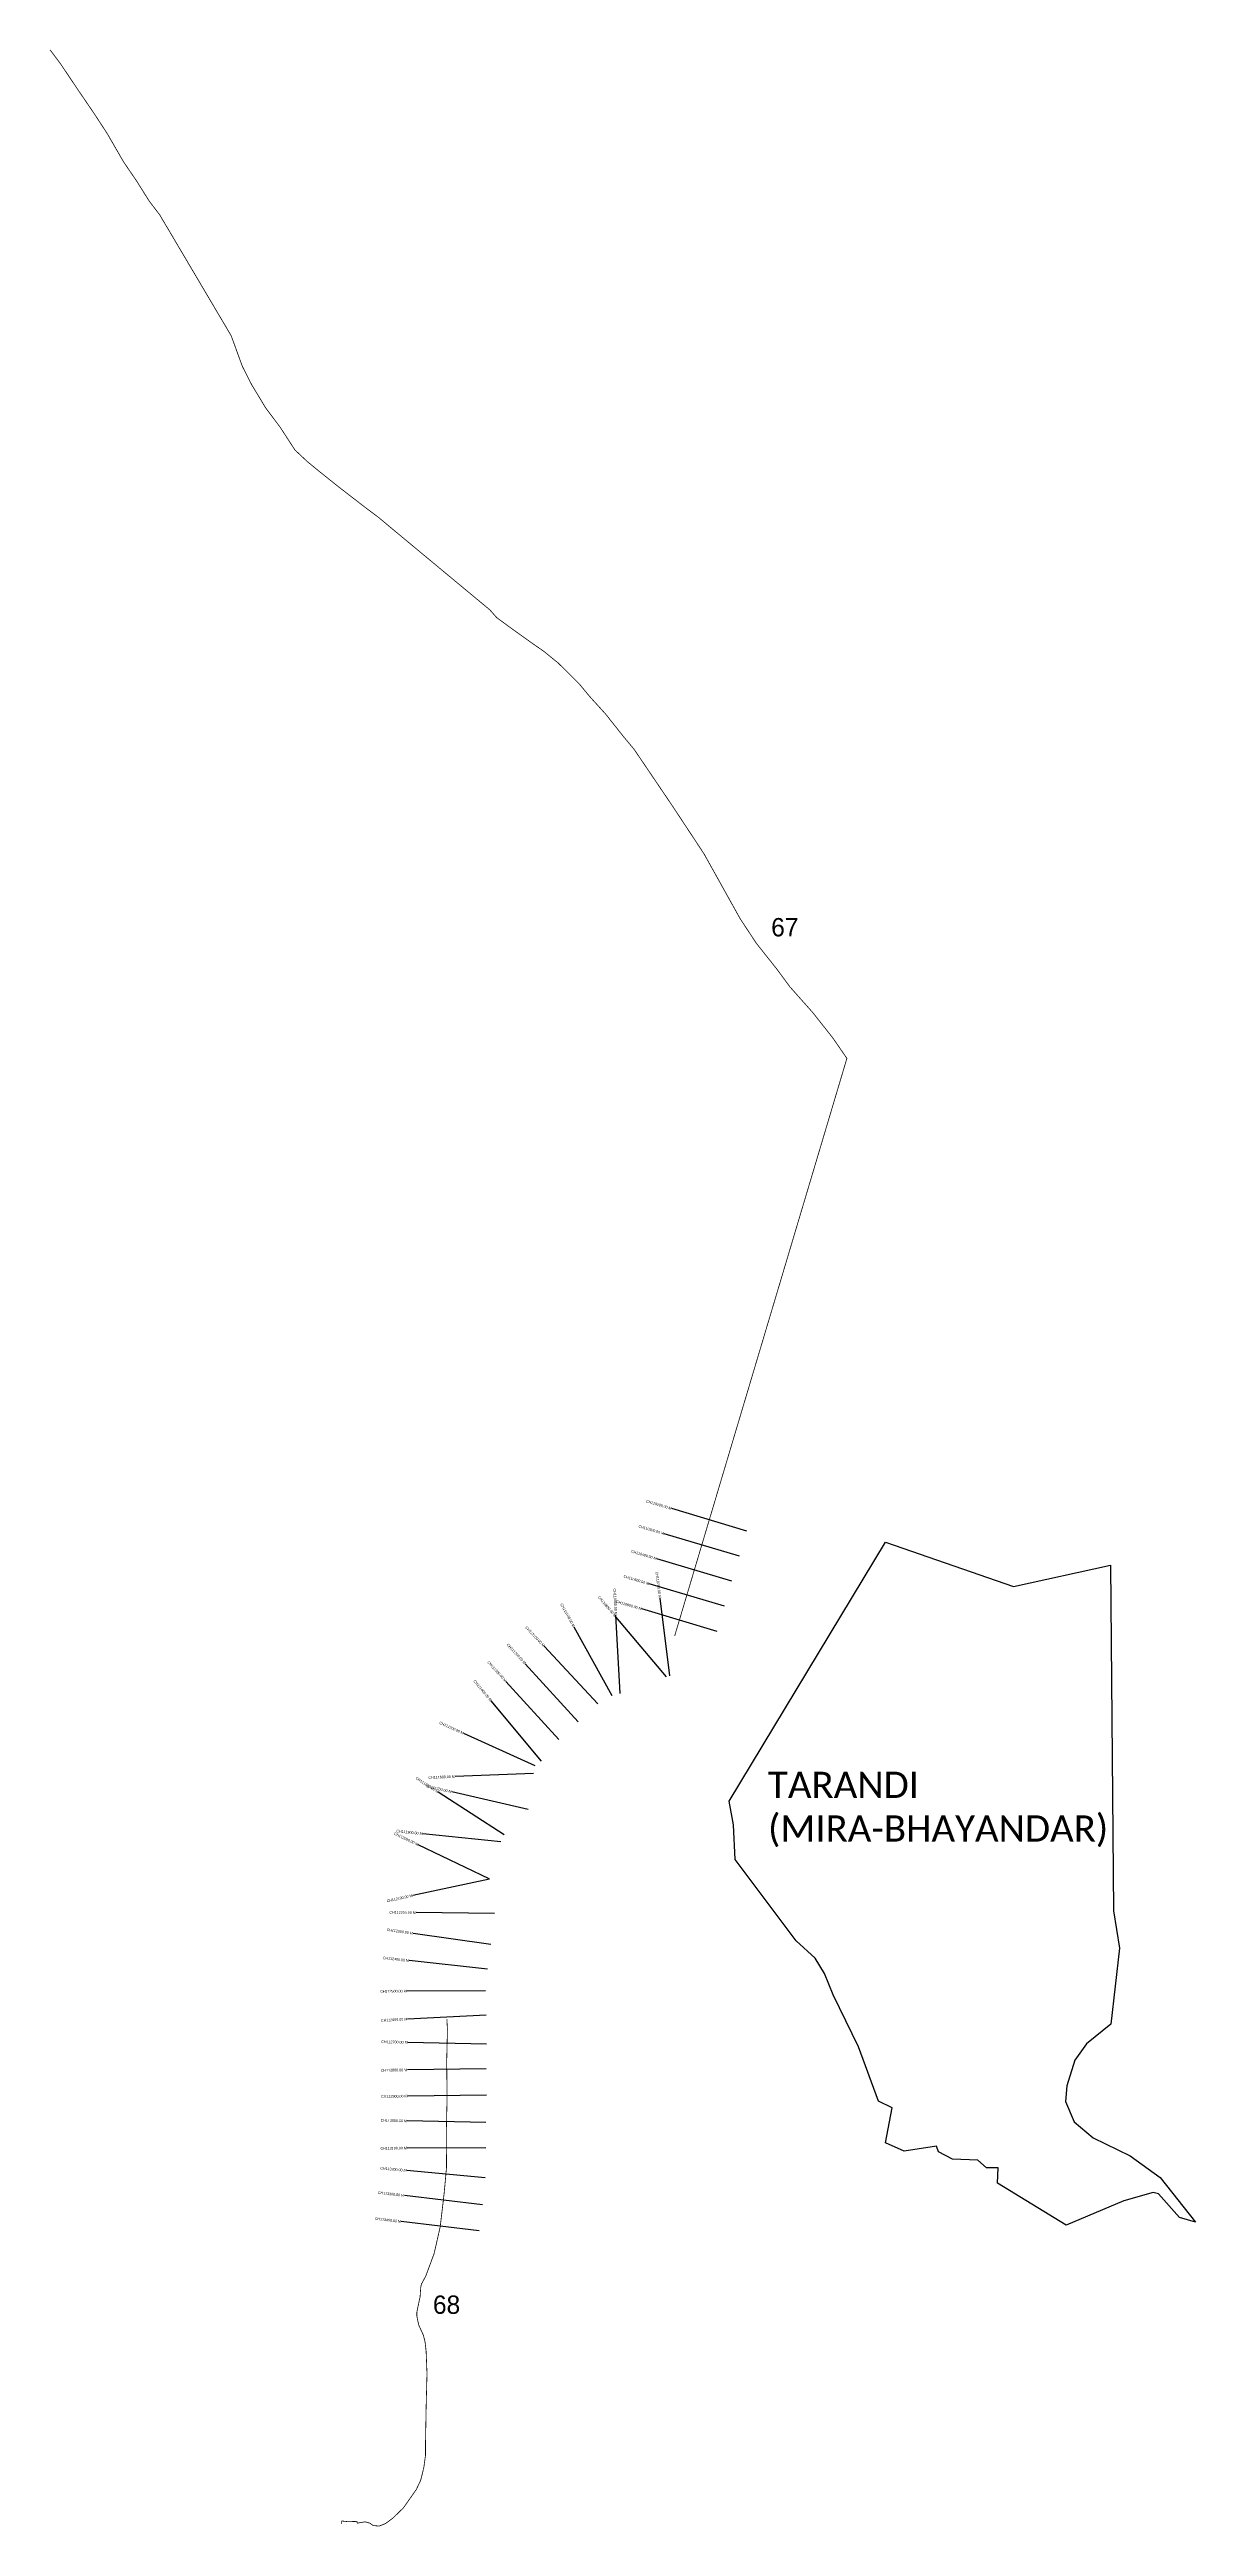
# Model space of a CAD drawing. Header units: metres. Extents: x 265666 to 270041, y 2133218 to 2142680.
import ezdxf
from ezdxf.enums import TextEntityAlignment as Align

# ---------------------------------------------------------------- set-up
doc = ezdxf.new("R2010")
doc.units = ezdxf.units.M
for name, color, linetype in [('CS', 134, 'Continuous'), ('CSMark', 6, 'Continuous'), ('NATURALLY PROTECTED', 3, 'Continuous'), ('VILLAGE NAME', 250, 'Continuous')]:
    doc.layers.add(name, color=color, linetype=linetype)

msp = doc.modelspace()

# ---------------------------------------------------------------- linework, layer by layer
at = {"color": 6}
msp.add_lwpolyline([(268857.3, 2136978.2), (269346.2, 2136809.5), (269716.8, 2136890.9), (269728.8, 2135570.4), (269751, 2135427.5), (269717.9, 2135136.5), (269624.7, 2135061.5), (269580.2, 2134999.2), (269549.8, 2134901.5), (269544.7, 2134842.3), (269577.7, 2134763.7), (269651.1, 2134703.2), (269792.1, 2134634), (269906.7, 2134551.3), (270041.2, 2134380.7), (269980.8, 2134399), (269900.7, 2134488.9), (269879.5, 2134494.2), (269767.5, 2134461.8), (269547.5, 2134369.1), (269286, 2134530.3), (269288.3, 2134588.7), (269242.8, 2134588.2), (269209.9, 2134617.7), (269113.7, 2134621.7), (269060.2, 2134649.3), (269052.6, 2134671.3), (268929.4, 2134652.3), (268857.6, 2134683.7), (268883.6, 2134817.7), (268831.3, 2134842.8), (268754.9, 2135050.3), (268658.4, 2135249.5), (268624.2, 2135330.9), (268588.8, 2135389), (268517.2, 2135454.8), (268283.1, 2135765.7), (268276.7, 2135898.4), (268260.8, 2135989.3), (268857.3, 2136978.2)], dxfattribs=at)
at = {"layer": 'CS'}
for p, q in [((268328.7, 2137020.9), (268041.2, 2137106.6)), ((268300.1, 2136925), (268012.6, 2137010.7)), ((268271.5, 2136829.2), (267984, 2136914.9)), ((268243, 2136733.4), (267955.5, 2136819.1)), ((268034.3, 2136467.1), (267996.7, 2136764.7)), ((268021.9, 2136464.5), (267828, 2136693.4)), ((267844, 2136400.3), (267828.6, 2136699.9)), ((268214.4, 2136637.5), (267926.9, 2136723.2)), ((267758.7, 2136360.9), (267554.2, 2136580.5)), ((267813.7, 2136391.6), (267668.7, 2136654.2)), ((267684, 2136291.5), (267482.4, 2136513.7)), ((267609.9, 2136224.3), (267408.3, 2136446.5)), ((267544.7, 2136141.8), (267352.3, 2136372)), ((267520.3, 2136123.6), (267247.2, 2136247.7)), ((267513.8, 2136095.2), (267214, 2136083.1)), ((267401.9, 2135859.8), (267150.2, 2136023)), ((267493.7, 2135957.3), (267201.3, 2136024.6)), ((267343.9, 2135692.6), (267073.3, 2135822.2)), ((267389.5, 2135833.5), (267091.1, 2135864.6)), ((267346, 2135691), (267052.6, 2135628.6)), ((267365, 2135560.2), (267065, 2135563.3)), ((267350.5, 2135441.2), (267053.6, 2135484)), ((267337.6, 2135347.4), (267039.4, 2135379.7)), ((267330, 2135264.7), (267030, 2135263.4)), ((267332.4, 2135171.5), (267032.7, 2135156.7)), ((267333.7, 2135060.6), (267033.8, 2135067.7)), ((267332.4, 2134966), (267032.4, 2134962.3)), ((267333.6, 2134866), (267033.6, 2134862.3)), ((267331.6, 2134760.9), (267031.6, 2134767.5)), ((267328.5, 2134550.5), (267029.8, 2134578.1)), ((267331.1, 2134664.9), (267031.1, 2134663.6)), ((267318.3, 2134447.3), (267020.4, 2134482.3)), ((267306.6, 2134348), (267008.7, 2134383))]:
    msp.add_line(p, q, dxfattribs=at)
at = {"layer": 'NATURALLY PROTECTED', "const_width": 3, "flags": 128}
for points in [[(265667.2, 2142678.3), (265670.2, 2142675.3), (265707.2, 2142625.9), (265777.6, 2142521), (265837, 2142433.8), (265886.6, 2142357.6), (265948.6, 2142250.2), (265998, 2142177.8), (266046.7, 2142100.2), (266086.6, 2142048), (266359.3, 2141586.4), (266402.1, 2141469.1), (266437.8, 2141398.9), (266491, 2141310.7), (266547.5, 2141235.3), (266602.5, 2141150.4), (266649.9, 2141105.9), (266691.3, 2141071.9), (266773.1, 2141006.5), (266856.6, 2140941.9), (266925.3, 2140889.9), (266967.2, 2140854.8), (267346.6, 2140539.7), (267373.5, 2140509.5), (267421.2, 2140474.6), (267483.7, 2140429.7), (267516.6, 2140406.3), (267552.4, 2140381.6), (267607.9, 2140336.4), (267649.2, 2140295.9), (267689.9, 2140254.9), (267725.7, 2140211.3), (267788.2, 2140142.4), (267858.3, 2140054.1), (267897.8, 2140006.8), (268046, 2139787.7), (268165.1, 2139606.9), (268302.5, 2139360.2), (268364, 2139266.6), (268443.2, 2139166.8), (268492.8, 2139099.4), (268580.5, 2139000.6), (268657.1, 2138903.6), (268710.3, 2138826.2), (268052.8, 2136620.6)], [(267182.9, 2135156.7), (267185, 2135115.4), (267182.1, 2134992.7), (267183.7, 2134859.1), (267180.8, 2134727.7), (267181.4, 2134588.4), (267172.4, 2134490.9), (267157.4, 2134363.1), (267134.1, 2134260.9), (267102.4, 2134175.2), (267085.8, 2134144.5), (267082.9, 2134130.2), (267080.7, 2134097), (267068.2, 2134037.4), (267068.2, 2134021.7), (267075.2, 2133988.2), (267093.1, 2133949), (267099.5, 2133923.9), (267103.6, 2133887.8), (267106.9, 2133803.2), (267103.6, 2133670), (267101.4, 2133546.3), (267101.1, 2133489.9), (267095, 2133444.3), (267082.9, 2133395.1), (267066.2, 2133359.7), (267017, 2133289.6), (266977.4, 2133251), (266949.3, 2133229.9), (266924.7, 2133220), (266901.7, 2133221.9), (266888.5, 2133231.1), (266870.3, 2133236.2), (266840.6, 2133231.1), (266839.3, 2133237.8), (266806.8, 2133236.6), (266780.9, 2133239.4), (266780.6, 2133228.6)]]:
    msp.add_lwpolyline(points, dxfattribs=at)

# ---------------------------------------------------------------- texts
at = {"char_height": 70, "attachment_point": 1}
for s, width, insert in [('67', 269.844, (268421.2, 2139362.3)), ('68', 95.172, (267129.6, 2134100.7))]:
    msp.add_mtext_dynamic_manual_height_columns(s, width=width, gutter_width=1, heights=[0], dxfattribs=dict(at, insert=insert))
at = {"layer": 'CSMark'}
for s, rotation, p in [('CH110200.00 M', 343.40036, (268040.2, 2137106.8)), ('CH110300.00 M', 343.40036, (268011.6, 2137011)), ('CH110400.00 M', 343.40036, (267983.1, 2136915.2)), ('CH110500.00 M', 343.40036, (267954.5, 2136819.3)), ('CH110700.00 M', 277.18824, (267996.6, 2136765.7)), ('CH110800.00 M', 310.27473, (267827.3, 2136694.1)), ('CH110900.00 M', 272.94141, (267828.5, 2136700.9)), ('CH110600.00 M', 343.40036, (267925.9, 2136723.5)), ('CH111000.00 M', 298.90347, (267668.2, 2136655.1)), ('CH111200.00 M', 312.21921, (267481.7, 2136514.5)), ('CH111100.00 M', 312.95243, (267553.6, 2136581.2)), ('CH111300.00 M', 312.21921, (267407.7, 2136447.3)), ('CH111400.00 M', 309.88658, (267351.6, 2136372.7)), ('CH111500.00 M', 335.55568, (267246.3, 2136248.1)), ('CH111800.00 M', 327.03213, (267149.3, 2136023.6)), ('CH111700.00 M', 347.04451, (267200.3, 2136024.8)), ('CH111600.00 M', 2.30488, (267213, 2136083.1)), ('CH112000.00 M', 334.40181, (267072.4, 2135822.7)), ('CH111900.00 M', 354.06239, (267090.1, 2135864.7)), ('CH112100.00 M', 12.02105, (267051.6, 2135628.3)), ('CH112200.00 M', 359.40575, (267064, 2135563.3)), ('CH112300.00 M', 351.79379, (267052.6, 2135484.2)), ('CH112400.00 M', 353.81789, (267038.4, 2135379.8)), ('CH112500.00 M', 0.24438, (267029, 2135263.4)), ('CH112600.00 M', 2.82516, (267031.8, 2135156.6)), ('CH112700.00 M', 358.63913, (267032.8, 2135067.7)), ('CH112800.00 M', 0.70342, (267031.4, 2134962.3)), ('CH112900.00 M', 0.70342, (267032.6, 2134862.3)), ('CH113000.00 M', 358.72897, (267030.6, 2134767.6)), ('CH113200.00 M', 354.73263, (267028.8, 2134578.2)), ('CH113100.00 M', 0.24975, (267030.1, 2134663.6)), ('CH113300.00 M', 353.30466, (267019.4, 2134482.4)), ('CH113400.00 M', 353.30466, (267007.7, 2134383.1))]:
    msp.add_text(s, height=10, rotation=rotation, dxfattribs=at).set_placement(p, align=Align.MIDDLE_RIGHT)
at = {"layer": 'VILLAGE NAME', "insert": (268409.1, 2136101.3), "char_height": 100, "attachment_point": 1}
msp.add_mtext_dynamic_manual_height_columns('{\\fCalibri|b0|i0|c0|p34;TARANDI (MIRA-BHAYANDAR)}', width=1449.11, gutter_width=643.2, heights=[0], dxfattribs=at)

doc.saveas('drawing.dxf')
